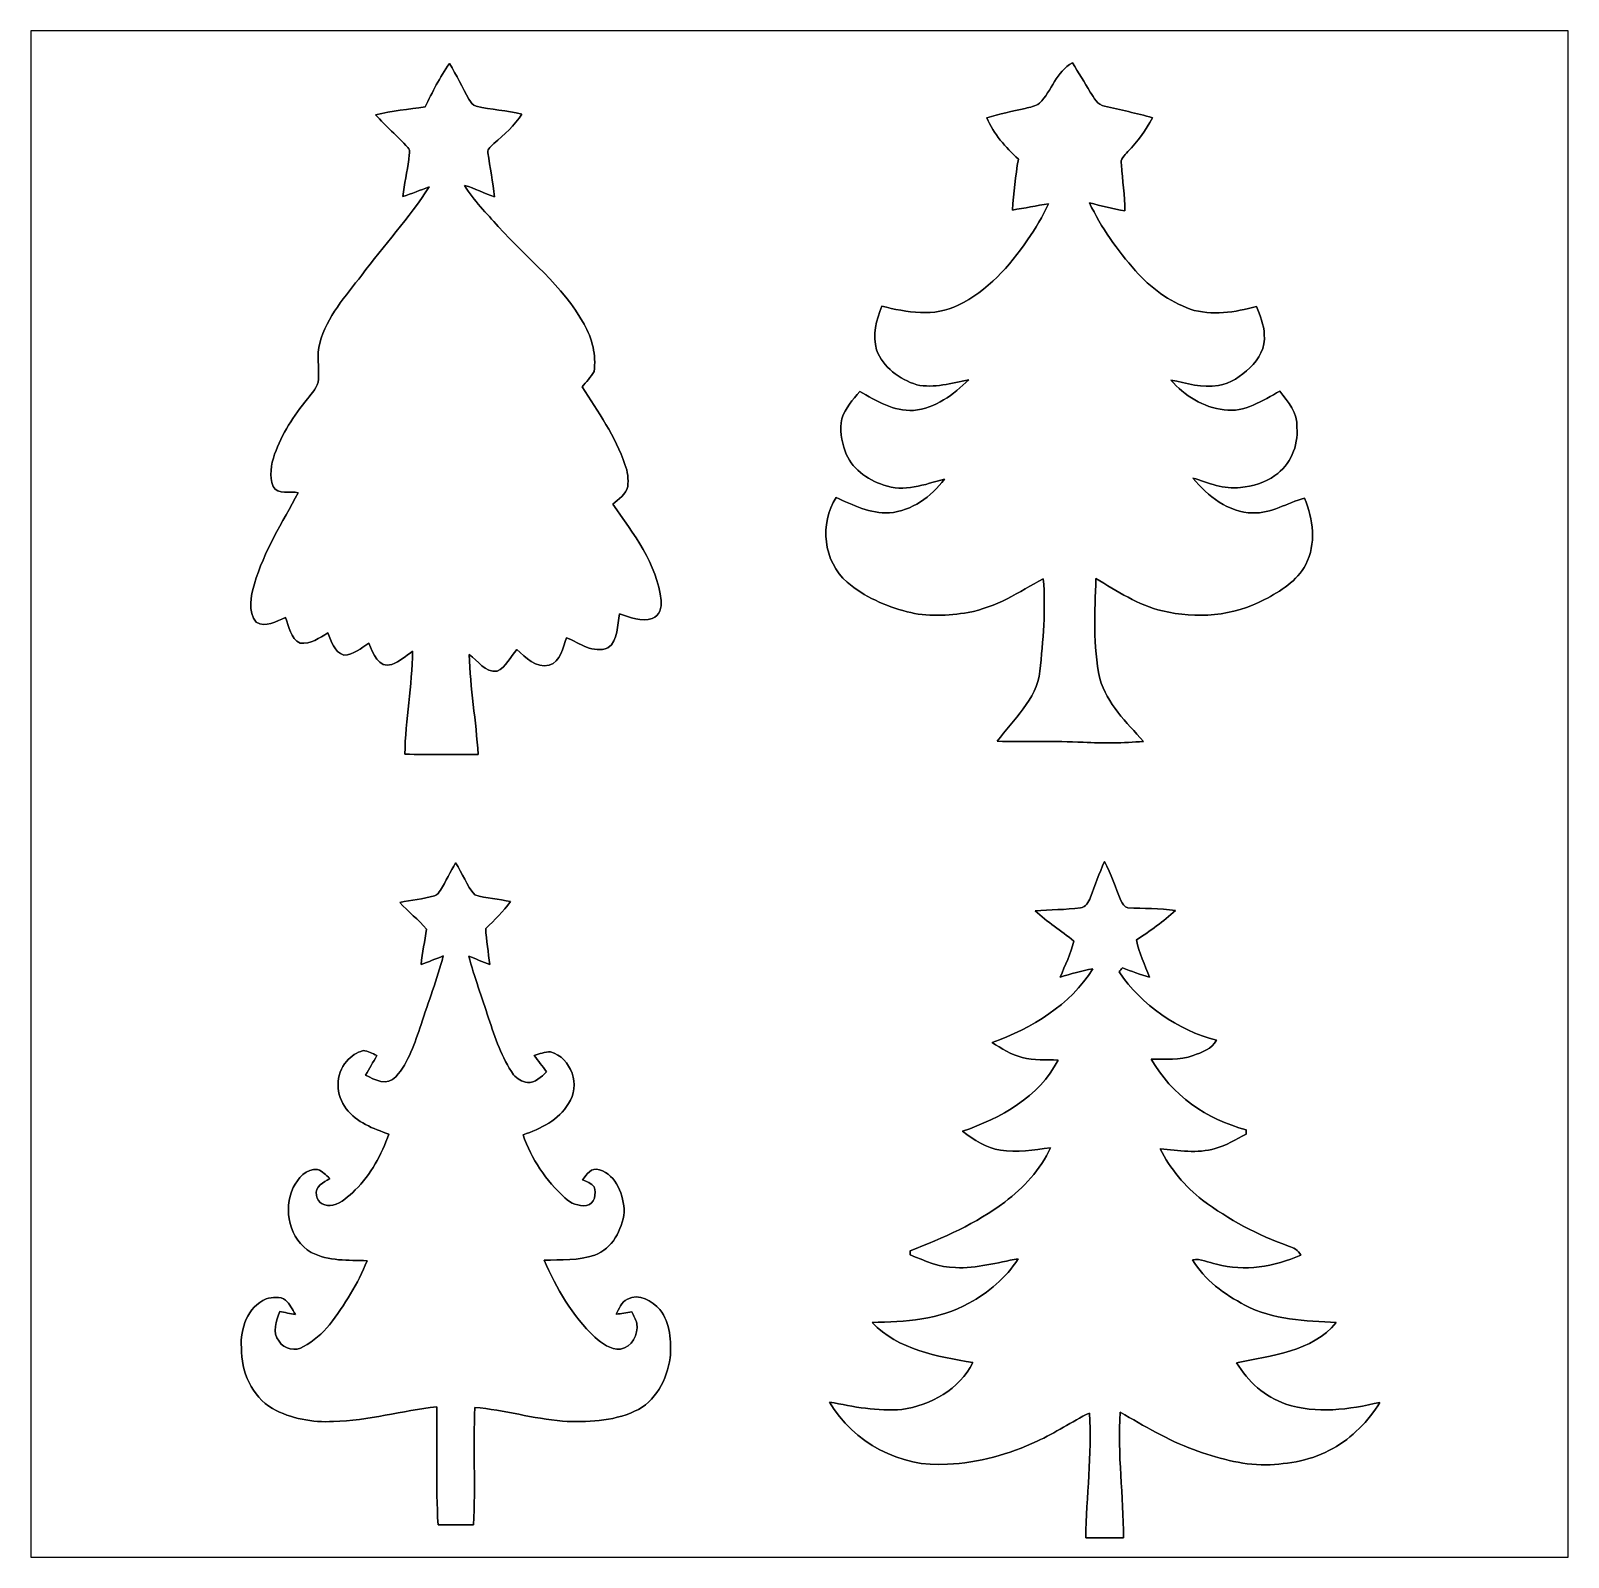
# Model space of a CAD drawing. Header units: centimetres. Extents: x -21 to 21, y -20.8 to 20.8.
import ezdxf

# ---------------------------------------------------------------- set-up
doc = ezdxf.new("R2010")
doc.units = ezdxf.units.CM
doc.header["$MEASUREMENT"] = 0
doc.layers.add('Layer 1', color=7, linetype='Continuous')

msp = doc.modelspace()

# ---------------------------------------------------------------- linework, layer by layer
at = {"layer": 'Layer 1', "color": 7}
for points, knots in [([(-20.97264, 20.83153), (-20.97264, 20.83153), (20.97264, 20.83153), (20.97264, 20.83153), (20.97264, 20.83153), (20.97264, 20.83153), (20.97264, -20.83153), (20.97264, -20.83153), (20.97264, -20.83153), (20.97264, -20.83153), (-20.97264, -20.83153), (-20.97264, -20.83153), (-20.97264, -20.83153), (-20.97264, -20.83153), (-20.97264, 20.83153), (-20.97264, 20.83153), (-20.97264, 20.83153), (-20.97264, 20.83153), (-20.97264, 20.83153), (-20.97264, 20.83153)], [0, 0, 0, 0, 0.16666667, 0.16666667, 0.16666667, 0.16666667, 0.33333333, 0.33333333, 0.33333333, 0.33333333, 0.5, 0.5, 0.5, 0.5, 0.66666667, 0.66666667, 0.66666667, 0.66666667, 1, 1, 1, 1]), ([(-10.21362, 18.75085), (-10.66694, 18.69616), (-11.1192, 18.63443), (-11.56617, 18.54059), (-11.56617, 18.54059), (-11.29136, 18.22344), (-10.96116, 17.96062), (-10.68846, 17.64242), (-10.68846, 17.64242), (-10.58898, 17.56163), (-10.66976, 17.4184), (-10.6553, 17.32033), (-10.6553, 17.32033), (-10.70469, 16.98202), (-10.78442, 16.64864), (-10.81723, 16.30786), (-10.81723, 16.30786), (-10.5784, 16.38829), (-10.34274, 16.4779), (-10.10708, 16.5675), (-10.10708, 16.5675), (-10.64401, 15.71131), (-11.3404, 14.9733), (-11.94153, 14.16403), (-11.94153, 14.16403), (-12.37897, 13.58477), (-12.89791, 13.02703), (-13.0877, 12.30736), (-13.0877, 12.30736), (-13.1886, 11.98457), (-13.09476, 11.64696), (-13.12404, 11.31817), (-13.12404, 11.31817), (-13.13815, 11.09874), (-13.29972, 10.94246), (-13.42602, 10.78089), (-13.42602, 10.78089), (-13.79643, 10.32757), (-14.12769, 9.82839), (-14.31925, 9.27135), (-14.31925, 9.27135), (-14.4212, 8.99513), (-14.46142, 8.67375), (-14.36194, 8.39117), (-14.36194, 8.39117), (-14.22576, 8.15587), (-13.89204, 8.27476), (-13.67473, 8.22113), (-13.67473, 8.22113), (-14.11076, 7.41292), (-14.60747, 6.62305), (-14.87276, 5.73687), (-14.87276, 5.73687), (-14.97118, 5.40173), (-15.05691, 4.98546), (-14.82408, 4.68559), (-14.82408, 4.68559), (-14.56902, 4.53813), (-14.2688, 4.71135), (-14.02609, 4.81612), (-14.02609, 4.81612), (-13.92273, 4.57094), (-13.89274, 4.24568), (-13.62428, 4.11974), (-13.62428, 4.11974), (-13.33641, 4.07317), (-13.09723, 4.26579), (-12.86475, 4.4002), (-12.86475, 4.4002), (-12.76879, 4.17019), (-12.70388, 3.87562), (-12.43154, 3.7913), (-12.43154, 3.7913), (-12.16695, 3.79589), (-11.96411, 3.98145), (-11.75068, 4.11339), (-11.75068, 4.11339), (-11.63461, 3.85198), (-11.48256, 3.41171), (-11.1185, 3.53307), (-11.1185, 3.53307), (-10.91283, 3.62162), (-10.7382, 3.76661), (-10.55899, 3.89749), (-10.55899, 3.89749), (-10.56005, 2.95557), (-10.75902, 2.02812), (-10.76572, 1.08585), (-10.76572, 1.08585), (-10.09968, 1.06962), (-9.43328, 1.07562), (-8.76688, 1.07738), (-8.76688, 1.07738), (-8.82227, 1.98931), (-8.98419, 2.89207), (-9.01171, 3.80577), (-9.01171, 3.80577), (-8.77429, 3.64173), (-8.57532, 3.31258), (-8.25183, 3.34857), (-8.25183, 3.34857), (-8.00135, 3.46181), (-7.88458, 3.74156), (-7.7156, 3.94229), (-7.7156, 3.94229), (-7.46513, 3.73063), (-7.19631, 3.42371), (-6.83154, 3.51508), (-6.83154, 3.51508), (-6.50452, 3.61315), (-6.46818, 3.99415), (-6.35212, 4.26614), (-6.35212, 4.26614), (-6.0004, 4.11339), (-5.62539, 3.82023), (-5.2264, 3.99133), (-5.2264, 3.99133), (-4.9336, 4.18994), (-4.98228, 4.60904), (-4.90961, 4.9149), (-4.90961, 4.9149), (-4.62139, 4.83235), (-4.31694, 4.6863), (-4.01496, 4.79072), (-4.01496, 4.79072), (-3.82094, 4.86163), (-3.74932, 5.08917), (-3.77684, 5.27861), (-3.77684, 5.27861), (-3.88197, 6.28438), (-4.53531, 7.10883), (-5.09235, 7.90998), (-5.09235, 7.90998), (-4.93642, 8.04686), (-4.73675, 8.17633), (-4.68559, 8.38941), (-4.68559, 8.38941), (-4.66443, 8.5919), (-4.68348, 8.8011), (-4.7625, 8.99019), (-4.7625, 8.99019), (-5.0225, 9.76066), (-5.4924, 10.43446), (-5.93372, 11.10862), (-5.93372, 11.10862), (-5.81907, 11.24444), (-5.69313, 11.37461), (-5.60493, 11.52984), (-5.60493, 11.52984), (-5.54249, 11.97575), (-5.65221, 12.43436), (-5.87657, 12.82206), (-5.87657, 12.82206), (-6.45583, 13.87299), (-7.42915, 14.60923), (-8.21902, 15.48836), (-8.21902, 15.48836), (-8.53758, 15.85031), (-8.88718, 16.19321), (-9.13765, 16.60807), (-9.13765, 16.60807), (-8.85261, 16.53893), (-8.5979, 16.38653), (-8.31956, 16.29657), (-8.31956, 16.29657), (-8.36189, 16.70121), (-8.44621, 17.09949), (-8.49912, 17.50236), (-8.49912, 17.50236), (-8.51817, 17.6142), (-8.40034, 17.68334), (-8.33649, 17.75531), (-8.33649, 17.75531), (-8.05921, 17.99731), (-7.77028, 18.23967), (-7.57449, 18.55646), (-7.57449, 18.55646), (-7.98583, 18.65736), (-8.41058, 18.67817), (-8.82297, 18.77025), (-8.82297, 18.77025), (-8.91646, 18.79424), (-8.96691, 18.8849), (-9.01665, 18.95969), (-9.01665, 18.95969), (-9.2015, 19.28072), (-9.34861, 19.62291), (-9.55216, 19.93371), (-9.55216, 19.93371), (-9.81639, 19.56541), (-10.01571, 19.15689), (-10.21362, 18.75085), (-10.21362, 18.75085), (-10.21362, 18.75085), (-10.21362, 18.75085), (-10.21362, 18.75085)], [0, 0, 0, 0, 0.02, 0.02, 0.02, 0.02, 0.04, 0.04, 0.04, 0.04, 0.06, 0.06, 0.06, 0.06, 0.08, 0.08, 0.08, 0.08, 0.1, 0.1, 0.1, 0.1, 0.12, 0.12, 0.12, 0.12, 0.14, 0.14, 0.14, 0.14, 0.16, 0.16, 0.16, 0.16, 0.18, 0.18, 0.18, 0.18, 0.2, 0.2, 0.2, 0.2, 0.22, 0.22, 0.22, 0.22, 0.24, 0.24, 0.24, 0.24, 0.26, 0.26, 0.26, 0.26, 0.28, 0.28, 0.28, 0.28, 0.3, 0.3, 0.3, 0.3, 0.32, 0.32, 0.32, 0.32, 0.34, 0.34, 0.34, 0.34, 0.36, 0.36, 0.36, 0.36, 0.38, 0.38, 0.38, 0.38, 0.4, 0.4, 0.4, 0.4, 0.42, 0.42, 0.42, 0.42, 0.44, 0.44, 0.44, 0.44, 0.46, 0.46, 0.46, 0.46, 0.48, 0.48, 0.48, 0.48, 0.5, 0.5, 0.5, 0.5, 0.52, 0.52, 0.52, 0.52, 0.54, 0.54, 0.54, 0.54, 0.56, 0.56, 0.56, 0.56, 0.58, 0.58, 0.58, 0.58, 0.6, 0.6, 0.6, 0.6, 0.62, 0.62, 0.62, 0.62, 0.64, 0.64, 0.64, 0.64, 0.66, 0.66, 0.66, 0.66, 0.68, 0.68, 0.68, 0.68, 0.7, 0.7, 0.7, 0.7, 0.72, 0.72, 0.72, 0.72, 0.74, 0.74, 0.74, 0.74, 0.76, 0.76, 0.76, 0.76, 0.78, 0.78, 0.78, 0.78, 0.8, 0.8, 0.8, 0.8, 0.82, 0.82, 0.82, 0.82, 0.84, 0.84, 0.84, 0.84, 0.86, 0.86, 0.86, 0.86, 0.88, 0.88, 0.88, 0.88, 0.9, 0.9, 0.9, 0.9, 0.92, 0.92, 0.92, 0.92, 0.94, 0.94, 0.94, 0.94, 0.96, 0.96, 0.96, 0.96, 1, 1, 1, 1]), ([(6.54897, 18.85209), (6.43784, 18.7646), (6.28862, 18.74802), (6.15668, 18.71275), (6.15668, 18.71275), (5.80566, 18.63584), (5.45465, 18.55752), (5.10893, 18.45875), (5.10893, 18.45875), (5.29696, 18.01425), (5.61904, 17.65194), (5.97147, 17.33056), (5.97147, 17.33056), (5.89068, 16.87019), (5.84306, 16.40487), (5.8099, 15.93885), (5.8099, 15.93885), (6.13939, 15.98754), (6.46606, 16.05492), (6.7945, 16.1096), (6.7945, 16.1096), (6.6294, 15.76635), (6.44384, 15.43226), (6.22053, 15.12288), (6.22053, 15.12288), (5.73229, 14.40462), (5.12233, 13.72517), (4.32894, 13.34382), (4.32894, 13.34382), (3.68159, 13.00798), (2.92065, 13.14662), (2.24437, 13.31489), (2.24437, 13.31489), (2.09162, 12.93848), (1.99073, 12.52432), (2.10185, 12.12074), (2.10185, 12.12074), (2.28247, 11.64837), (2.72627, 11.31888), (3.19723, 11.17), (3.19723, 11.17), (3.67489, 11.06452), (4.14902, 11.21763), (4.61539, 11.30582), (4.61539, 11.30582), (4.20088, 10.90471), (3.70981, 10.5149), (3.11115, 10.47009), (3.11115, 10.47009), (2.56716, 10.43764), (2.09515, 10.73221), (1.64253, 10.98903), (1.64253, 10.98903), (1.45909, 10.7562), (1.24425, 10.53148), (1.15746, 10.24043), (1.15746, 10.24043), (1.07703, 9.94728), (1.16029, 9.64318), (1.24389, 9.36096), (1.24389, 9.36096), (1.40194, 8.89212), (1.84291, 8.57744), (2.29905, 8.4328), (2.29905, 8.4328), (2.84586, 8.21584), (3.42159, 8.45679), (3.95534, 8.59084), (3.95534, 8.59084), (3.58951, 8.11706), (3.06529, 7.72372), (2.45251, 7.67186), (2.45251, 7.67186), (1.93322, 7.64999), (1.45486, 7.88176), (0.9966, 8.09519), (0.9966, 8.09519), (0.54151, 7.38046), (0.64876, 6.34153), (1.30034, 5.78168), (1.30034, 5.78168), (1.76812, 5.38374), (2.34103, 5.12727), (2.93299, 4.97558), (2.93299, 4.97558), (3.47663, 4.82918), (4.05306, 4.86445), (4.60304, 4.95618), (4.60304, 4.95618), (5.35552, 5.086), (5.99475, 5.51427), (6.64916, 5.87657), (6.64916, 5.87657), (6.72571, 5.03449), (6.64316, 4.18783), (6.56061, 3.34927), (6.56061, 3.34927), (6.46289, 2.56681), (5.83353, 2.04047), (5.39574, 1.43828), (5.39574, 1.43828), (6.17749, 1.41499), (6.96031, 1.44745), (7.74241, 1.41358), (7.74241, 1.41358), (8.28816, 1.38077), (8.83673, 1.38571), (9.38142, 1.43686), (9.38142, 1.43686), (8.92387, 1.95827), (8.38729, 2.46309), (8.19326, 3.15136), (8.19326, 3.15136), (8.00312, 4.04636), (8.05074, 4.9717), (8.08849, 5.87939), (8.08849, 5.87939), (8.66775, 5.54038), (9.23713, 5.15373), (9.90036, 4.9978), (9.90036, 4.9978), (10.82428, 4.77661), (11.83922, 4.85422), (12.68483, 5.30437), (12.68483, 5.30437), (13.11945, 5.53861), (13.57277, 5.81025), (13.81196, 6.26145), (13.81196, 6.26145), (14.10653, 6.82519), (14.00634, 7.50217), (13.7795, 8.07156), (13.7795, 8.07156), (13.3029, 7.95161), (12.87286, 7.65034), (12.36451, 7.67115), (12.36451, 7.67115), (11.69811, 7.68068), (11.13649, 8.13259), (10.73291, 8.62401), (10.73291, 8.62401), (11.15236, 8.48289), (11.57958, 8.31391), (12.03149, 8.36224), (12.03149, 8.36224), (12.36275, 8.40034), (12.69683, 8.49418), (12.97058, 8.69068), (12.97058, 8.69068), (13.38545, 8.97855), (13.61722, 9.50031), (13.56819, 10.00231), (13.56819, 10.00231), (13.59747, 10.39636), (13.32477, 10.70046), (13.10499, 10.9915), (13.10499, 10.9915), (12.63297, 10.74808), (12.14191, 10.40165), (11.58311, 10.4835), (11.58311, 10.4835), (11.01584, 10.55511), (10.50008, 10.86732), (10.13178, 11.29806), (10.13178, 11.29806), (10.55688, 11.20987), (10.98691, 11.07299), (11.42647, 11.15236), (11.42647, 11.15236), (11.76267, 11.19681), (12.04666, 11.40531), (12.28725, 11.63144), (12.28725, 11.63144), (12.52608, 11.86745), (12.72434, 12.19024), (12.68025, 12.53984), (12.68025, 12.53984), (12.67883, 12.81113), (12.55642, 13.05807), (12.46928, 13.30925), (12.46928, 13.30925), (11.88332, 13.14662), (11.2515, 13.04572), (10.65812, 13.23128), (10.65812, 13.23128), (10.08133, 13.44613), (9.57333, 13.82254), (9.16376, 14.27903), (9.16376, 14.27903), (8.67198, 14.84242), (8.22854, 15.45837), (7.90893, 16.13641), (7.90893, 16.13641), (8.23031, 16.05703), (8.54957, 15.96461), (8.87765, 15.9124), (8.87765, 15.9124), (8.88153, 16.33361), (8.80639, 16.74883), (8.78346, 17.16793), (8.78346, 17.16793), (8.73831, 17.32809), (8.8706, 17.42969), (8.9602, 17.5327), (8.9602, 17.5327), (9.22302, 17.80858), (9.45409, 18.11585), (9.6266, 18.45663), (9.6266, 18.45663), (9.19727, 18.58363), (8.75736, 18.66865), (8.32168, 18.76954), (8.32168, 18.76954), (8.12906, 18.80976), (8.03275, 19.00061), (7.93362, 19.15054), (7.93362, 19.15054), (7.77875, 19.42359), (7.61294, 19.69029), (7.44432, 19.95488), (7.44432, 19.95488), (7.00123, 19.71957), (6.88728, 19.18935), (6.54897, 18.85209), (6.54897, 18.85209), (6.54897, 18.85209), (6.54897, 18.85209), (6.54897, 18.85209)], [0, 0, 0, 0, 0.01724138, 0.01724138, 0.01724138, 0.01724138, 0.03448276, 0.03448276, 0.03448276, 0.03448276, 0.05172414, 0.05172414, 0.05172414, 0.05172414, 0.06896552, 0.06896552, 0.06896552, 0.06896552, 0.0862069, 0.0862069, 0.0862069, 0.0862069, 0.10344828, 0.10344828, 0.10344828, 0.10344828, 0.12068966, 0.12068966, 0.12068966, 0.12068966, 0.13793103, 0.13793103, 0.13793103, 0.13793103, 0.15517241, 0.15517241, 0.15517241, 0.15517241, 0.17241379, 0.17241379, 0.17241379, 0.17241379, 0.18965517, 0.18965517, 0.18965517, 0.18965517, 0.20689655, 0.20689655, 0.20689655, 0.20689655, 0.22413793, 0.22413793, 0.22413793, 0.22413793, 0.24137931, 0.24137931, 0.24137931, 0.24137931, 0.25862069, 0.25862069, 0.25862069, 0.25862069, 0.27586207, 0.27586207, 0.27586207, 0.27586207, 0.29310345, 0.29310345, 0.29310345, 0.29310345, 0.31034483, 0.31034483, 0.31034483, 0.31034483, 0.32758621, 0.32758621, 0.32758621, 0.32758621, 0.34482759, 0.34482759, 0.34482759, 0.34482759, 0.36206897, 0.36206897, 0.36206897, 0.36206897, 0.37931034, 0.37931034, 0.37931034, 0.37931034, 0.39655172, 0.39655172, 0.39655172, 0.39655172, 0.4137931, 0.4137931, 0.4137931, 0.4137931, 0.43103448, 0.43103448, 0.43103448, 0.43103448, 0.44827586, 0.44827586, 0.44827586, 0.44827586, 0.46551724, 0.46551724, 0.46551724, 0.46551724, 0.48275862, 0.48275862, 0.48275862, 0.48275862, 0.5, 0.5, 0.5, 0.5, 0.51724138, 0.51724138, 0.51724138, 0.51724138, 0.53448276, 0.53448276, 0.53448276, 0.53448276, 0.55172414, 0.55172414, 0.55172414, 0.55172414, 0.56896552, 0.56896552, 0.56896552, 0.56896552, 0.5862069, 0.5862069, 0.5862069, 0.5862069, 0.60344828, 0.60344828, 0.60344828, 0.60344828, 0.62068966, 0.62068966, 0.62068966, 0.62068966, 0.63793103, 0.63793103, 0.63793103, 0.63793103, 0.65517241, 0.65517241, 0.65517241, 0.65517241, 0.67241379, 0.67241379, 0.67241379, 0.67241379, 0.68965517, 0.68965517, 0.68965517, 0.68965517, 0.70689655, 0.70689655, 0.70689655, 0.70689655, 0.72413793, 0.72413793, 0.72413793, 0.72413793, 0.74137931, 0.74137931, 0.74137931, 0.74137931, 0.75862069, 0.75862069, 0.75862069, 0.75862069, 0.77586207, 0.77586207, 0.77586207, 0.77586207, 0.79310345, 0.79310345, 0.79310345, 0.79310345, 0.81034483, 0.81034483, 0.81034483, 0.81034483, 0.82758621, 0.82758621, 0.82758621, 0.82758621, 0.84482759, 0.84482759, 0.84482759, 0.84482759, 0.86206897, 0.86206897, 0.86206897, 0.86206897, 0.87931034, 0.87931034, 0.87931034, 0.87931034, 0.89655172, 0.89655172, 0.89655172, 0.89655172, 0.9137931, 0.9137931, 0.9137931, 0.9137931, 0.93103448, 0.93103448, 0.93103448, 0.93103448, 0.94827586, 0.94827586, 0.94827586, 0.94827586, 0.96551724, 0.96551724, 0.96551724, 0.96551724, 1, 1, 1, 1]), ([(-9.38142, -1.87748), (-9.52183, -2.12549), (-9.64741, -2.3816), (-9.79664, -2.62467), (-9.79664, -2.62467), (-9.83403, -2.68711), (-9.88095, -2.75449), (-9.95468, -2.77671), (-9.95468, -2.77671), (-10.26583, -2.86879), (-10.59004, -2.89772), (-10.90754, -2.95769), (-10.90754, -2.95769), (-10.67082, -3.20957), (-10.40271, -3.43041), (-10.1727, -3.6897), (-10.1727, -3.6897), (-10.22385, -4.01108), (-10.29229, -4.32999), (-10.32475, -4.6542), (-10.32475, -4.6542), (-10.12049, -4.58117), (-9.92046, -4.49721), (-9.71726, -4.42136), (-9.71726, -4.42136), (-9.89154, -5.05425), (-10.12225, -5.66949), (-10.32369, -6.29391), (-10.32369, -6.29391), (-10.49867, -6.78991), (-10.65495, -7.31908), (-11.01513, -7.71737), (-11.01513, -7.71737), (-11.22927, -7.98054), (-11.59969, -7.8038), (-11.83711, -7.66939), (-11.83711, -7.66939), (-11.7348, -7.49371), (-11.63073, -7.31943), (-11.53442, -7.14093), (-11.53442, -7.14093), (-11.6519, -7.08307), (-11.77043, -7.00793), (-11.90484, -7.00511), (-11.90484, -7.00511), (-12.08017, -7.04815), (-12.24033, -7.15433), (-12.35287, -7.29615), (-12.35287, -7.29615), (-12.67178, -7.64646), (-12.6559, -8.22748), (-12.36416, -8.58979), (-12.36416, -8.58979), (-12.08264, -8.96091), (-11.62897, -9.13941), (-11.20105, -9.28053), (-11.20105, -9.28053), (-11.40672, -9.84144), (-11.69, -10.38789), (-12.12286, -10.8077), (-12.12286, -10.8077), (-12.29642, -10.98021), (-12.48657, -11.15766), (-12.72928, -11.22292), (-12.72928, -11.22292), (-12.91731, -11.27337), (-13.16214, -11.16365), (-13.1759, -10.9541), (-13.1759, -10.9541), (-13.23728, -10.70434), (-12.97834, -10.60168), (-12.81748, -10.49514), (-12.81748, -10.49514), (-12.91308, -10.39777), (-13.01468, -10.29688), (-13.14556, -10.25031), (-13.14556, -10.25031), (-13.45636, -10.2048), (-13.68531, -10.49726), (-13.8109, -10.74138), (-13.8109, -10.74138), (-14.09806, -11.33828), (-13.91673, -12.16942), (-13.32054, -12.50985), (-13.32054, -12.50985), (-12.85311, -12.75962), (-12.30806, -12.71693), (-11.7976, -12.73845), (-11.7976, -12.73845), (-12.04666, -13.36922), (-12.41213, -13.94601), (-12.81995, -14.4847), (-12.81995, -14.4847), (-13.01962, -14.72177), (-13.25598, -14.93167), (-13.52832, -15.08196), (-13.52832, -15.08196), (-13.7407, -15.22095), (-14.06031, -15.15251), (-14.19684, -14.93802), (-14.19684, -14.93802), (-14.39439, -14.70378), (-14.27903, -14.37287), (-14.18026, -14.1217), (-14.18026, -14.1217), (-14.03915, -14.15274), (-13.89733, -14.18202), (-13.75375, -14.20213), (-13.75375, -14.20213), (-13.8296, -14.06349), (-13.9125, -13.92379), (-14.02186, -13.81019), (-14.02186, -13.81019), (-14.17391, -13.70718), (-14.38134, -13.73223), (-14.54997, -13.77738), (-14.54997, -13.77738), (-15.05797, -13.99999), (-15.26434, -14.59759), (-15.22589, -15.11653), (-15.22589, -15.11653), (-15.23683, -15.76105), (-14.94402, -16.43662), (-14.37393, -16.77247), (-14.37393, -16.77247), (-13.87475, -17.05504), (-13.28526, -17.15135), (-12.71729, -17.12771), (-12.71729, -17.12771), (-11.76302, -17.1069), (-10.84157, -16.82715), (-9.89648, -16.72766), (-9.89648, -16.72766), (-9.88378, -17.80117), (-9.92505, -18.87643), (-9.86049, -19.94923), (-9.86049, -19.94923), (-9.53805, -19.94888), (-9.21561, -19.94888), (-8.89282, -19.94923), (-8.89282, -19.94923), (-8.83991, -18.88102), (-8.89882, -17.81105), (-8.85966, -16.74248), (-8.85966, -16.74248), (-8.0518, -16.80916), (-7.2704, -17.05081), (-6.46254, -17.11643), (-6.46254, -17.11643), (-5.80108, -17.15276), (-5.11034, -17.1263), (-4.49756, -16.84726), (-4.49756, -16.84726), (-3.931, -16.59008), (-3.61174, -15.98119), (-3.52637, -15.38711), (-3.52637, -15.38711), (-3.49215, -14.94085), (-3.52284, -14.44096), (-3.80718, -14.07231), (-3.80718, -14.07231), (-4.01814, -13.82995), (-4.37797, -13.61722), (-4.69688, -13.78903), (-4.69688, -13.78903), (-4.86445, -13.86205), (-4.91772, -14.05326), (-5.00415, -14.19966), (-5.00415, -14.19966), (-4.86057, -14.17955), (-4.71664, -14.15662), (-4.57376, -14.13051), (-4.57376, -14.13051), (-4.52438, -14.23564), (-4.46476, -14.3383), (-4.43689, -14.45225), (-4.43689, -14.45225), (-4.38961, -14.74999), (-4.57306, -15.09783), (-4.88668, -15.15251), (-4.88668, -15.15251), (-5.15691, -15.1631), (-5.39186, -14.99905), (-5.58306, -14.82584), (-5.58306, -14.82584), (-6.20324, -14.24552), (-6.6294, -13.49234), (-6.96666, -12.72117), (-6.96666, -12.72117), (-6.50522, -12.71482), (-6.03074, -12.73351), (-5.58694, -12.58429), (-5.58694, -12.58429), (-5.10364, -12.41284), (-4.84258, -11.89108), (-4.78084, -11.41166), (-4.78084, -11.41166), (-4.79249, -10.96116), (-4.98122, -10.40518), (-5.45606, -10.25349), (-5.45606, -10.25349), (-5.67937, -10.18187), (-5.81025, -10.38049), (-5.91749, -10.53077), (-5.91749, -10.53077), (-5.80884, -10.58228), (-5.67725, -10.61508), (-5.60529, -10.71986), (-5.60529, -10.71986), (-5.53297, -10.90154), (-5.58659, -11.19188), (-5.80708, -11.23209), (-5.80708, -11.23209), (-6.02474, -11.25538), (-6.24734, -11.17776), (-6.40115, -11.02219), (-6.40115, -11.02219), (-6.91374, -10.55335), (-7.31943, -9.96103), (-7.54168, -9.30063), (-7.54168, -9.30063), (-7.06155, -9.13694), (-6.56696, -8.90376), (-6.29991, -8.44726), (-6.29991, -8.44726), (-5.96194, -7.97101), (-6.22406, -7.19243), (-6.79168, -7.03898), (-6.79168, -7.03898), (-6.94549, -7.04039), (-7.09295, -7.08554), (-7.23512, -7.13811), (-7.23512, -7.13811), (-7.12752, -7.28627), (-7.01322, -7.42915), (-6.90668, -7.57837), (-6.90668, -7.57837), (-7.04003, -7.72442), (-7.21007, -7.88705), (-7.42139, -7.87753), (-7.42139, -7.87753), (-7.56497, -7.84825), (-7.70855, -7.77628), (-7.80309, -7.66269), (-7.80309, -7.66269), (-8.1213, -7.1942), (-8.3058, -6.65304), (-8.48289, -6.11964), (-8.48289, -6.11964), (-8.65928, -5.55272), (-8.87271, -4.9971), (-9.02194, -4.42207), (-9.02194, -4.42207), (-8.83179, -4.49933), (-8.64376, -4.58188), (-8.4515, -4.65455), (-8.4515, -4.65455), (-8.48678, -4.32506), (-8.54463, -3.99768), (-8.56156, -3.66642), (-8.56156, -3.66642), (-8.31533, -3.44241), (-8.08355, -3.20181), (-7.88106, -2.93723), (-7.88106, -2.93723), (-8.20561, -2.86491), (-8.5404, -2.84515), (-8.86037, -2.75625), (-8.86037, -2.75625), (-9.07627, -2.49132), (-9.2008, -2.16606), (-9.38142, -1.87748)], [0, 0, 0, 0, 0.01449275, 0.01449275, 0.01449275, 0.01449275, 0.02898551, 0.02898551, 0.02898551, 0.02898551, 0.04347826, 0.04347826, 0.04347826, 0.04347826, 0.05797101, 0.05797101, 0.05797101, 0.05797101, 0.07246377, 0.07246377, 0.07246377, 0.07246377, 0.08695652, 0.08695652, 0.08695652, 0.08695652, 0.10144928, 0.10144928, 0.10144928, 0.10144928, 0.11594203, 0.11594203, 0.11594203, 0.11594203, 0.13043478, 0.13043478, 0.13043478, 0.13043478, 0.14492754, 0.14492754, 0.14492754, 0.14492754, 0.15942029, 0.15942029, 0.15942029, 0.15942029, 0.17391304, 0.17391304, 0.17391304, 0.17391304, 0.1884058, 0.1884058, 0.1884058, 0.1884058, 0.20289855, 0.20289855, 0.20289855, 0.20289855, 0.2173913, 0.2173913, 0.2173913, 0.2173913, 0.23188406, 0.23188406, 0.23188406, 0.23188406, 0.24637681, 0.24637681, 0.24637681, 0.24637681, 0.26086957, 0.26086957, 0.26086957, 0.26086957, 0.27536232, 0.27536232, 0.27536232, 0.27536232, 0.28985507, 0.28985507, 0.28985507, 0.28985507, 0.30434783, 0.30434783, 0.30434783, 0.30434783, 0.31884058, 0.31884058, 0.31884058, 0.31884058, 0.33333333, 0.33333333, 0.33333333, 0.33333333, 0.34782609, 0.34782609, 0.34782609, 0.34782609, 0.36231884, 0.36231884, 0.36231884, 0.36231884, 0.37681159, 0.37681159, 0.37681159, 0.37681159, 0.39130435, 0.39130435, 0.39130435, 0.39130435, 0.4057971, 0.4057971, 0.4057971, 0.4057971, 0.42028986, 0.42028986, 0.42028986, 0.42028986, 0.43478261, 0.43478261, 0.43478261, 0.43478261, 0.44927536, 0.44927536, 0.44927536, 0.44927536, 0.46376812, 0.46376812, 0.46376812, 0.46376812, 0.47826087, 0.47826087, 0.47826087, 0.47826087, 0.49275362, 0.49275362, 0.49275362, 0.49275362, 0.50724638, 0.50724638, 0.50724638, 0.50724638, 0.52173913, 0.52173913, 0.52173913, 0.52173913, 0.53623188, 0.53623188, 0.53623188, 0.53623188, 0.55072464, 0.55072464, 0.55072464, 0.55072464, 0.56521739, 0.56521739, 0.56521739, 0.56521739, 0.57971014, 0.57971014, 0.57971014, 0.57971014, 0.5942029, 0.5942029, 0.5942029, 0.5942029, 0.60869565, 0.60869565, 0.60869565, 0.60869565, 0.62318841, 0.62318841, 0.62318841, 0.62318841, 0.63768116, 0.63768116, 0.63768116, 0.63768116, 0.65217391, 0.65217391, 0.65217391, 0.65217391, 0.66666667, 0.66666667, 0.66666667, 0.66666667, 0.68115942, 0.68115942, 0.68115942, 0.68115942, 0.69565217, 0.69565217, 0.69565217, 0.69565217, 0.71014493, 0.71014493, 0.71014493, 0.71014493, 0.72463768, 0.72463768, 0.72463768, 0.72463768, 0.73913043, 0.73913043, 0.73913043, 0.73913043, 0.75362319, 0.75362319, 0.75362319, 0.75362319, 0.76811594, 0.76811594, 0.76811594, 0.76811594, 0.7826087, 0.7826087, 0.7826087, 0.7826087, 0.79710145, 0.79710145, 0.79710145, 0.79710145, 0.8115942, 0.8115942, 0.8115942, 0.8115942, 0.82608696, 0.82608696, 0.82608696, 0.82608696, 0.84057971, 0.84057971, 0.84057971, 0.84057971, 0.85507246, 0.85507246, 0.85507246, 0.85507246, 0.86956522, 0.86956522, 0.86956522, 0.86956522, 0.88405797, 0.88405797, 0.88405797, 0.88405797, 0.89855072, 0.89855072, 0.89855072, 0.89855072, 0.91304348, 0.91304348, 0.91304348, 0.91304348, 0.92753623, 0.92753623, 0.92753623, 0.92753623, 0.94202899, 0.94202899, 0.94202899, 0.94202899, 0.95652174, 0.95652174, 0.95652174, 0.95652174, 0.97101449, 0.97101449, 0.97101449, 0.97101449, 1, 1, 1, 1]), ([(8.32238, -1.84432), (8.17457, -2.16147), (8.05886, -2.49167), (7.93821, -2.81975), (7.93821, -2.81975), (7.89199, -2.94781), (7.81121, -3.08822), (7.66233, -3.10762), (7.66233, -3.10762), (7.25417, -3.16159), (6.84071, -3.15666), (6.43079, -3.18841), (6.43079, -3.18841), (6.75746, -3.49321), (7.13881, -3.72992), (7.48418, -4.01249), (7.48418, -4.01249), (7.39987, -4.35539), (7.24994, -4.67607), (7.11024, -4.99886), (7.11024, -4.99886), (7.40445, -4.91349), (7.69867, -4.82459), (8.001, -4.77097), (8.001, -4.77097), (7.38646, -5.76933), (6.33307, -6.39022), (5.25498, -6.78145), (5.25498, -6.78145), (5.51145, -6.94514), (5.77427, -7.11694), (6.07378, -7.19138), (6.07378, -7.19138), (6.39304, -7.27922), (6.72747, -7.24323), (7.05485, -7.26334), (7.05485, -7.26334), (6.53838, -8.27828), (5.48428, -8.84238), (4.451, -9.20433), (4.451, -9.20433), (4.75086, -9.44951), (5.0987, -9.64565), (5.48076, -9.72503), (5.48076, -9.72503), (5.93549, -9.79029), (6.39233, -9.71162), (6.84424, -9.6587), (6.84424, -9.6587), (6.57719, -10.25525), (6.11576, -10.74738), (5.59823, -11.13649), (5.59823, -11.13649), (4.82106, -11.72704), (3.91901, -12.11439), (3.01696, -12.47034), (3.01696, -12.47034), (3.0166, -12.49751), (3.0159, -12.55183), (3.01554, -12.579), (3.01554, -12.579), (3.41418, -12.73422), (3.81459, -12.92437), (4.25203, -12.92401), (4.25203, -12.92401), (4.83376, -12.96141), (5.39362, -12.77867), (5.96159, -12.69048), (5.96159, -12.69048), (5.63351, -13.20624), (5.15091, -13.60735), (4.61857, -13.89945), (4.61857, -13.89945), (3.82058, -14.3503), (2.87726, -14.40462), (1.98191, -14.42367), (1.98191, -14.42367), (2.68993, -15.17685), (3.75603, -15.34654), (4.72511, -15.51905), (4.72511, -15.51905), (4.36668, -16.25071), (3.5747, -16.68039), (2.794, -16.79928), (2.794, -16.79928), (2.12866, -16.85431), (1.46967, -16.72308), (0.82091, -16.59573), (0.82091, -16.59573), (1.46297, -17.69992), (2.76225, -18.39736), (4.04001, -18.29047), (4.04001, -18.29047), (4.88597, -18.26154), (5.71535, -18.01918), (6.48018, -17.66429), (6.48018, -17.66429), (6.97689, -17.44204), (7.42421, -17.12595), (7.91563, -16.89453), (7.91563, -16.89453), (7.97243, -18.03153), (7.83167, -19.16642), (7.80909, -20.30271), (7.80909, -20.30271), (8.15234, -20.3006), (8.49595, -20.30095), (8.83991, -20.30307), (8.83991, -20.30307), (8.83744, -19.15866), (8.67057, -18.01813), (8.75277, -16.87336), (8.75277, -16.87336), (9.40188, -17.2466), (10.04676, -17.6343), (10.75231, -17.89465), (10.75231, -17.89465), (11.38414, -18.12078), (12.04489, -18.31164), (12.72152, -18.31023), (12.72152, -18.31023), (13.35052, -18.28976), (13.99822, -18.18393), (14.54856, -17.8629), (14.54856, -17.8629), (15.07913, -17.56551), (15.51834, -17.1189), (15.8369, -16.60313), (15.8369, -16.60313), (14.99941, -16.79681), (14.10265, -16.93122), (13.26868, -16.64864), (13.26868, -16.64864), (12.69894, -16.45673), (12.22516, -16.03869), (11.92495, -15.52187), (11.92495, -15.52187), (12.87427, -15.32573), (13.97847, -15.22483), (14.64557, -14.4272), (14.64557, -14.4272), (13.80243, -14.37887), (12.91661, -14.35947), (12.1532, -13.95271), (12.1532, -13.95271), (11.59757, -13.65391), (11.04547, -13.26656), (10.72198, -12.71376), (10.72198, -12.71376), (10.94528, -12.67001), (11.15801, -12.79349), (11.3732, -12.82982), (11.3732, -12.82982), (12.14014, -13.04713), (12.95788, -12.8972), (13.67649, -12.58641), (13.67649, -12.58641), (13.6137, -12.44671), (13.47611, -12.38321), (13.34206, -12.33805), (13.34206, -12.33805), (12.50103, -12.0463), (11.71399, -11.61098), (10.99608, -11.08781), (10.99608, -11.08781), (10.52054, -10.70575), (10.10744, -10.23585), (9.84391, -9.68269), (9.84391, -9.68269), (10.33851, -9.72679), (10.8525, -9.82098), (11.33898, -9.67493), (11.33898, -9.67493), (11.64414, -9.60332), (11.9066, -9.42552), (12.18353, -9.28758), (12.18353, -9.28758), (12.18495, -9.2456), (12.18671, -9.20397), (12.18883, -9.1627), (12.18883, -9.1627), (11.11744, -8.89), (10.13989, -8.20808), (9.5945, -7.23547), (9.5945, -7.23547), (9.97585, -7.23759), (10.37167, -7.26687), (10.73856, -7.14058), (10.73856, -7.14058), (10.97633, -7.04533), (11.25255, -6.96348), (11.37955, -6.71971), (11.37955, -6.71971), (10.30499, -6.44454), (9.34508, -5.76898), (8.7189, -4.85458), (8.7189, -4.85458), (8.74889, -4.81718), (8.77958, -4.78014), (8.81063, -4.74345), (8.81063, -4.74345), (9.05369, -4.84117), (9.30099, -4.92619), (9.55181, -5.00345), (9.55181, -5.00345), (9.42587, -4.66478), (9.25124, -4.34058), (9.19692, -3.97933), (9.19692, -3.97933), (9.56451, -3.73486), (9.93105, -3.48403), (10.25349, -3.181), (10.25349, -3.181), (9.8238, -3.11432), (9.38812, -3.13302), (8.95632, -3.10233), (8.95632, -3.10233), (8.85472, -3.08857), (8.80957, -2.98485), (8.77076, -2.90371), (8.77076, -2.90371), (8.61801, -2.55164), (8.5023, -2.18405), (8.32238, -1.84432), (8.32238, -1.84432), (8.32238, -1.84432), (8.32238, -1.84432), (8.32238, -1.84432)], [0, 0, 0, 0, 0.01724138, 0.01724138, 0.01724138, 0.01724138, 0.03448276, 0.03448276, 0.03448276, 0.03448276, 0.05172414, 0.05172414, 0.05172414, 0.05172414, 0.06896552, 0.06896552, 0.06896552, 0.06896552, 0.0862069, 0.0862069, 0.0862069, 0.0862069, 0.10344828, 0.10344828, 0.10344828, 0.10344828, 0.12068966, 0.12068966, 0.12068966, 0.12068966, 0.13793103, 0.13793103, 0.13793103, 0.13793103, 0.15517241, 0.15517241, 0.15517241, 0.15517241, 0.17241379, 0.17241379, 0.17241379, 0.17241379, 0.18965517, 0.18965517, 0.18965517, 0.18965517, 0.20689655, 0.20689655, 0.20689655, 0.20689655, 0.22413793, 0.22413793, 0.22413793, 0.22413793, 0.24137931, 0.24137931, 0.24137931, 0.24137931, 0.25862069, 0.25862069, 0.25862069, 0.25862069, 0.27586207, 0.27586207, 0.27586207, 0.27586207, 0.29310345, 0.29310345, 0.29310345, 0.29310345, 0.31034483, 0.31034483, 0.31034483, 0.31034483, 0.32758621, 0.32758621, 0.32758621, 0.32758621, 0.34482759, 0.34482759, 0.34482759, 0.34482759, 0.36206897, 0.36206897, 0.36206897, 0.36206897, 0.37931034, 0.37931034, 0.37931034, 0.37931034, 0.39655172, 0.39655172, 0.39655172, 0.39655172, 0.4137931, 0.4137931, 0.4137931, 0.4137931, 0.43103448, 0.43103448, 0.43103448, 0.43103448, 0.44827586, 0.44827586, 0.44827586, 0.44827586, 0.46551724, 0.46551724, 0.46551724, 0.46551724, 0.48275862, 0.48275862, 0.48275862, 0.48275862, 0.5, 0.5, 0.5, 0.5, 0.51724138, 0.51724138, 0.51724138, 0.51724138, 0.53448276, 0.53448276, 0.53448276, 0.53448276, 0.55172414, 0.55172414, 0.55172414, 0.55172414, 0.56896552, 0.56896552, 0.56896552, 0.56896552, 0.5862069, 0.5862069, 0.5862069, 0.5862069, 0.60344828, 0.60344828, 0.60344828, 0.60344828, 0.62068966, 0.62068966, 0.62068966, 0.62068966, 0.63793103, 0.63793103, 0.63793103, 0.63793103, 0.65517241, 0.65517241, 0.65517241, 0.65517241, 0.67241379, 0.67241379, 0.67241379, 0.67241379, 0.68965517, 0.68965517, 0.68965517, 0.68965517, 0.70689655, 0.70689655, 0.70689655, 0.70689655, 0.72413793, 0.72413793, 0.72413793, 0.72413793, 0.74137931, 0.74137931, 0.74137931, 0.74137931, 0.75862069, 0.75862069, 0.75862069, 0.75862069, 0.77586207, 0.77586207, 0.77586207, 0.77586207, 0.79310345, 0.79310345, 0.79310345, 0.79310345, 0.81034483, 0.81034483, 0.81034483, 0.81034483, 0.82758621, 0.82758621, 0.82758621, 0.82758621, 0.84482759, 0.84482759, 0.84482759, 0.84482759, 0.86206897, 0.86206897, 0.86206897, 0.86206897, 0.87931034, 0.87931034, 0.87931034, 0.87931034, 0.89655172, 0.89655172, 0.89655172, 0.89655172, 0.9137931, 0.9137931, 0.9137931, 0.9137931, 0.93103448, 0.93103448, 0.93103448, 0.93103448, 0.94827586, 0.94827586, 0.94827586, 0.94827586, 0.96551724, 0.96551724, 0.96551724, 0.96551724, 1, 1, 1, 1])]:
    msp.add_open_spline(points, degree=3, knots=knots, dxfattribs=at)
at = {"layer": 'Layer 1', "color": 252}
for points, knots in [([(-10.21362, 18.75085), (-10.01571, 19.15689), (-9.81639, 19.56541), (-9.55216, 19.93371), (-9.55216, 19.93371), (-9.34861, 19.62291), (-9.2015, 19.28072), (-9.01665, 18.95969), (-9.01665, 18.95969), (-8.96691, 18.8849), (-8.91646, 18.79424), (-8.82297, 18.77025), (-8.82297, 18.77025), (-8.41058, 18.67817), (-7.98583, 18.65736), (-7.57449, 18.55646), (-7.57449, 18.55646), (-7.77028, 18.23967), (-8.05921, 17.99731), (-8.33649, 17.75531), (-8.33649, 17.75531), (-8.40034, 17.68334), (-8.51817, 17.6142), (-8.49912, 17.50236), (-8.49912, 17.50236), (-8.44621, 17.09949), (-8.36189, 16.70121), (-8.31956, 16.29657), (-8.31956, 16.29657), (-8.5979, 16.38653), (-8.85261, 16.53893), (-9.13765, 16.60807), (-9.13765, 16.60807), (-8.88718, 16.19321), (-8.53758, 15.85031), (-8.21902, 15.48836), (-8.21902, 15.48836), (-7.42915, 14.60923), (-6.45583, 13.87299), (-5.87657, 12.82206), (-5.87657, 12.82206), (-5.65221, 12.43436), (-5.54249, 11.97575), (-5.60493, 11.52984), (-5.60493, 11.52984), (-5.69313, 11.37461), (-5.81907, 11.24444), (-5.93372, 11.10862), (-5.93372, 11.10862), (-5.4924, 10.43446), (-5.0225, 9.76066), (-4.7625, 8.99019), (-4.7625, 8.99019), (-4.68348, 8.8011), (-4.66443, 8.5919), (-4.68559, 8.38941), (-4.68559, 8.38941), (-4.73675, 8.17633), (-4.93642, 8.04686), (-5.09235, 7.90998), (-5.09235, 7.90998), (-4.53531, 7.10883), (-3.88197, 6.28438), (-3.77684, 5.27861), (-3.77684, 5.27861), (-3.74932, 5.08917), (-3.82094, 4.86163), (-4.01496, 4.79072), (-4.01496, 4.79072), (-4.31694, 4.6863), (-4.62139, 4.83235), (-4.90961, 4.9149), (-4.90961, 4.9149), (-4.98228, 4.60904), (-4.9336, 4.18994), (-5.2264, 3.99133), (-5.2264, 3.99133), (-5.62539, 3.82023), (-6.0004, 4.11339), (-6.35212, 4.26614), (-6.35212, 4.26614), (-6.46818, 3.99415), (-6.50452, 3.61315), (-6.83154, 3.51508), (-6.83154, 3.51508), (-7.19631, 3.42371), (-7.46513, 3.73063), (-7.7156, 3.94229), (-7.7156, 3.94229), (-7.88458, 3.74156), (-8.00135, 3.46181), (-8.25183, 3.34857), (-8.25183, 3.34857), (-8.57532, 3.31258), (-8.77429, 3.64173), (-9.01171, 3.80577), (-9.01171, 3.80577), (-8.98419, 2.89207), (-8.82227, 1.98931), (-8.76688, 1.07738), (-8.76688, 1.07738), (-9.43328, 1.07562), (-10.09968, 1.06962), (-10.76572, 1.08585), (-10.76572, 1.08585), (-10.75902, 2.02812), (-10.56005, 2.95557), (-10.55899, 3.89749), (-10.55899, 3.89749), (-10.7382, 3.76661), (-10.91283, 3.62162), (-11.1185, 3.53307), (-11.1185, 3.53307), (-11.48256, 3.41171), (-11.63461, 3.85198), (-11.75068, 4.11339), (-11.75068, 4.11339), (-11.96411, 3.98145), (-12.16695, 3.79589), (-12.43154, 3.7913), (-12.43154, 3.7913), (-12.70388, 3.87562), (-12.76879, 4.17019), (-12.86475, 4.4002), (-12.86475, 4.4002), (-13.09723, 4.26579), (-13.33641, 4.07317), (-13.62428, 4.11974), (-13.62428, 4.11974), (-13.89274, 4.24568), (-13.92273, 4.57094), (-14.02609, 4.81612), (-14.02609, 4.81612), (-14.2688, 4.71135), (-14.56902, 4.53813), (-14.82408, 4.68559), (-14.82408, 4.68559), (-15.05691, 4.98546), (-14.97118, 5.40173), (-14.87276, 5.73687), (-14.87276, 5.73687), (-14.60747, 6.62305), (-14.11076, 7.41292), (-13.67473, 8.22113), (-13.67473, 8.22113), (-13.89204, 8.27476), (-14.22576, 8.15587), (-14.36194, 8.39117), (-14.36194, 8.39117), (-14.46142, 8.67375), (-14.4212, 8.99513), (-14.31925, 9.27135), (-14.31925, 9.27135), (-14.12769, 9.82839), (-13.79643, 10.32757), (-13.42602, 10.78089), (-13.42602, 10.78089), (-13.29972, 10.94246), (-13.13815, 11.09874), (-13.12404, 11.31817), (-13.12404, 11.31817), (-13.09476, 11.64696), (-13.1886, 11.98457), (-13.0877, 12.30736), (-13.0877, 12.30736), (-12.89791, 13.02703), (-12.37897, 13.58477), (-11.94153, 14.16403), (-11.94153, 14.16403), (-11.3404, 14.9733), (-10.64401, 15.71131), (-10.10708, 16.5675), (-10.10708, 16.5675), (-10.34274, 16.4779), (-10.5784, 16.38829), (-10.81723, 16.30786), (-10.81723, 16.30786), (-10.78442, 16.64864), (-10.70469, 16.98202), (-10.6553, 17.32033), (-10.6553, 17.32033), (-10.66976, 17.4184), (-10.58898, 17.56163), (-10.68846, 17.64242), (-10.68846, 17.64242), (-10.96116, 17.96062), (-11.29136, 18.22344), (-11.56617, 18.54059), (-11.56617, 18.54059), (-11.1192, 18.63443), (-10.66694, 18.69616), (-10.21362, 18.75085)], [0, 0, 0, 0, 0.02040816, 0.02040816, 0.02040816, 0.02040816, 0.04081633, 0.04081633, 0.04081633, 0.04081633, 0.06122449, 0.06122449, 0.06122449, 0.06122449, 0.08163265, 0.08163265, 0.08163265, 0.08163265, 0.10204082, 0.10204082, 0.10204082, 0.10204082, 0.12244898, 0.12244898, 0.12244898, 0.12244898, 0.14285714, 0.14285714, 0.14285714, 0.14285714, 0.16326531, 0.16326531, 0.16326531, 0.16326531, 0.18367347, 0.18367347, 0.18367347, 0.18367347, 0.20408163, 0.20408163, 0.20408163, 0.20408163, 0.2244898, 0.2244898, 0.2244898, 0.2244898, 0.24489796, 0.24489796, 0.24489796, 0.24489796, 0.26530612, 0.26530612, 0.26530612, 0.26530612, 0.28571429, 0.28571429, 0.28571429, 0.28571429, 0.30612245, 0.30612245, 0.30612245, 0.30612245, 0.32653061, 0.32653061, 0.32653061, 0.32653061, 0.34693878, 0.34693878, 0.34693878, 0.34693878, 0.36734694, 0.36734694, 0.36734694, 0.36734694, 0.3877551, 0.3877551, 0.3877551, 0.3877551, 0.40816327, 0.40816327, 0.40816327, 0.40816327, 0.42857143, 0.42857143, 0.42857143, 0.42857143, 0.44897959, 0.44897959, 0.44897959, 0.44897959, 0.46938776, 0.46938776, 0.46938776, 0.46938776, 0.48979592, 0.48979592, 0.48979592, 0.48979592, 0.51020408, 0.51020408, 0.51020408, 0.51020408, 0.53061224, 0.53061224, 0.53061224, 0.53061224, 0.55102041, 0.55102041, 0.55102041, 0.55102041, 0.57142857, 0.57142857, 0.57142857, 0.57142857, 0.59183673, 0.59183673, 0.59183673, 0.59183673, 0.6122449, 0.6122449, 0.6122449, 0.6122449, 0.63265306, 0.63265306, 0.63265306, 0.63265306, 0.65306122, 0.65306122, 0.65306122, 0.65306122, 0.67346939, 0.67346939, 0.67346939, 0.67346939, 0.69387755, 0.69387755, 0.69387755, 0.69387755, 0.71428571, 0.71428571, 0.71428571, 0.71428571, 0.73469388, 0.73469388, 0.73469388, 0.73469388, 0.75510204, 0.75510204, 0.75510204, 0.75510204, 0.7755102, 0.7755102, 0.7755102, 0.7755102, 0.79591837, 0.79591837, 0.79591837, 0.79591837, 0.81632653, 0.81632653, 0.81632653, 0.81632653, 0.83673469, 0.83673469, 0.83673469, 0.83673469, 0.85714286, 0.85714286, 0.85714286, 0.85714286, 0.87755102, 0.87755102, 0.87755102, 0.87755102, 0.89795918, 0.89795918, 0.89795918, 0.89795918, 0.91836735, 0.91836735, 0.91836735, 0.91836735, 0.93877551, 0.93877551, 0.93877551, 0.93877551, 0.95918367, 0.95918367, 0.95918367, 0.95918367, 1, 1, 1, 1]), ([(6.54897, 18.85209), (6.88728, 19.18935), (7.00123, 19.71957), (7.44432, 19.95488), (7.44432, 19.95488), (7.61294, 19.69029), (7.77875, 19.42359), (7.93362, 19.15054), (7.93362, 19.15054), (8.03275, 19.00061), (8.12906, 18.80976), (8.32168, 18.76954), (8.32168, 18.76954), (8.75736, 18.66865), (9.19727, 18.58363), (9.6266, 18.45663), (9.6266, 18.45663), (9.45409, 18.11585), (9.22302, 17.80858), (8.9602, 17.5327), (8.9602, 17.5327), (8.8706, 17.42969), (8.73831, 17.32809), (8.78346, 17.16793), (8.78346, 17.16793), (8.80639, 16.74883), (8.88153, 16.33361), (8.87765, 15.9124), (8.87765, 15.9124), (8.54957, 15.96461), (8.23031, 16.05703), (7.90893, 16.13641), (7.90893, 16.13641), (8.22854, 15.45837), (8.67198, 14.84242), (9.16376, 14.27903), (9.16376, 14.27903), (9.57333, 13.82254), (10.08133, 13.44613), (10.65812, 13.23128), (10.65812, 13.23128), (11.2515, 13.04572), (11.88332, 13.14662), (12.46928, 13.30925), (12.46928, 13.30925), (12.55642, 13.05807), (12.67883, 12.81113), (12.68025, 12.53984), (12.68025, 12.53984), (12.72434, 12.19024), (12.52608, 11.86745), (12.28725, 11.63144), (12.28725, 11.63144), (12.04666, 11.40531), (11.76267, 11.19681), (11.42647, 11.15236), (11.42647, 11.15236), (10.98691, 11.07299), (10.55688, 11.20987), (10.13178, 11.29806), (10.13178, 11.29806), (10.50008, 10.86732), (11.01584, 10.55511), (11.58311, 10.4835), (11.58311, 10.4835), (12.14191, 10.40165), (12.63297, 10.74808), (13.10499, 10.9915), (13.10499, 10.9915), (13.32477, 10.70046), (13.59747, 10.39636), (13.56819, 10.00231), (13.56819, 10.00231), (13.61722, 9.50031), (13.38545, 8.97855), (12.97058, 8.69068), (12.97058, 8.69068), (12.69683, 8.49418), (12.36275, 8.40034), (12.03149, 8.36224), (12.03149, 8.36224), (11.57958, 8.31391), (11.15236, 8.48289), (10.73291, 8.62401), (10.73291, 8.62401), (11.13649, 8.13259), (11.69811, 7.68068), (12.36451, 7.67115), (12.36451, 7.67115), (12.87286, 7.65034), (13.3029, 7.95161), (13.7795, 8.07156), (13.7795, 8.07156), (14.00634, 7.50217), (14.10653, 6.82519), (13.81196, 6.26145), (13.81196, 6.26145), (13.57277, 5.81025), (13.11945, 5.53861), (12.68483, 5.30437), (12.68483, 5.30437), (11.83922, 4.85422), (10.82428, 4.77661), (9.90036, 4.9978), (9.90036, 4.9978), (9.23713, 5.15373), (8.66775, 5.54038), (8.08849, 5.87939), (8.08849, 5.87939), (8.05074, 4.9717), (8.00312, 4.04636), (8.19326, 3.15136), (8.19326, 3.15136), (8.38729, 2.46309), (8.92387, 1.95827), (9.38142, 1.43686), (9.38142, 1.43686), (8.83673, 1.38571), (8.28816, 1.38077), (7.74241, 1.41358), (7.74241, 1.41358), (6.96031, 1.44745), (6.17749, 1.41499), (5.39574, 1.43828), (5.39574, 1.43828), (5.83353, 2.04047), (6.46289, 2.56681), (6.56061, 3.34927), (6.56061, 3.34927), (6.64316, 4.18783), (6.72571, 5.03449), (6.64916, 5.87657), (6.64916, 5.87657), (5.99475, 5.51427), (5.35552, 5.086), (4.60304, 4.95618), (4.60304, 4.95618), (4.05306, 4.86445), (3.47663, 4.82918), (2.93299, 4.97558), (2.93299, 4.97558), (2.34103, 5.12727), (1.76812, 5.38374), (1.30034, 5.78168), (1.30034, 5.78168), (0.64876, 6.34153), (0.54151, 7.38046), (0.9966, 8.09519), (0.9966, 8.09519), (1.45486, 7.88176), (1.93322, 7.64999), (2.45251, 7.67186), (2.45251, 7.67186), (3.06529, 7.72372), (3.58951, 8.11706), (3.95534, 8.59084), (3.95534, 8.59084), (3.42159, 8.45679), (2.84586, 8.21584), (2.29905, 8.4328), (2.29905, 8.4328), (1.84291, 8.57744), (1.40194, 8.89212), (1.24389, 9.36096), (1.24389, 9.36096), (1.16029, 9.64318), (1.07703, 9.94728), (1.15746, 10.24043), (1.15746, 10.24043), (1.24425, 10.53148), (1.45909, 10.7562), (1.64253, 10.98903), (1.64253, 10.98903), (2.09515, 10.73221), (2.56716, 10.43764), (3.11115, 10.47009), (3.11115, 10.47009), (3.70981, 10.5149), (4.20088, 10.90471), (4.61539, 11.30582), (4.61539, 11.30582), (4.14902, 11.21763), (3.67489, 11.06452), (3.19723, 11.17), (3.19723, 11.17), (2.72627, 11.31888), (2.28247, 11.64837), (2.10185, 12.12074), (2.10185, 12.12074), (1.99073, 12.52432), (2.09162, 12.93848), (2.24437, 13.31489), (2.24437, 13.31489), (2.92065, 13.14662), (3.68159, 13.00798), (4.32894, 13.34382), (4.32894, 13.34382), (5.12233, 13.72517), (5.73229, 14.40462), (6.22053, 15.12288), (6.22053, 15.12288), (6.44384, 15.43226), (6.6294, 15.76635), (6.7945, 16.1096), (6.7945, 16.1096), (6.46606, 16.05492), (6.13939, 15.98754), (5.8099, 15.93885), (5.8099, 15.93885), (5.84306, 16.40487), (5.89068, 16.87019), (5.97147, 17.33056), (5.97147, 17.33056), (5.61904, 17.65194), (5.29696, 18.01425), (5.10893, 18.45875), (5.10893, 18.45875), (5.45465, 18.55752), (5.80566, 18.63584), (6.15668, 18.71275), (6.15668, 18.71275), (6.28862, 18.74802), (6.43784, 18.7646), (6.54897, 18.85209)], [0, 0, 0, 0, 0.01754386, 0.01754386, 0.01754386, 0.01754386, 0.03508772, 0.03508772, 0.03508772, 0.03508772, 0.05263158, 0.05263158, 0.05263158, 0.05263158, 0.07017544, 0.07017544, 0.07017544, 0.07017544, 0.0877193, 0.0877193, 0.0877193, 0.0877193, 0.10526316, 0.10526316, 0.10526316, 0.10526316, 0.12280702, 0.12280702, 0.12280702, 0.12280702, 0.14035088, 0.14035088, 0.14035088, 0.14035088, 0.15789474, 0.15789474, 0.15789474, 0.15789474, 0.1754386, 0.1754386, 0.1754386, 0.1754386, 0.19298246, 0.19298246, 0.19298246, 0.19298246, 0.21052632, 0.21052632, 0.21052632, 0.21052632, 0.22807018, 0.22807018, 0.22807018, 0.22807018, 0.24561404, 0.24561404, 0.24561404, 0.24561404, 0.26315789, 0.26315789, 0.26315789, 0.26315789, 0.28070175, 0.28070175, 0.28070175, 0.28070175, 0.29824561, 0.29824561, 0.29824561, 0.29824561, 0.31578947, 0.31578947, 0.31578947, 0.31578947, 0.33333333, 0.33333333, 0.33333333, 0.33333333, 0.35087719, 0.35087719, 0.35087719, 0.35087719, 0.36842105, 0.36842105, 0.36842105, 0.36842105, 0.38596491, 0.38596491, 0.38596491, 0.38596491, 0.40350877, 0.40350877, 0.40350877, 0.40350877, 0.42105263, 0.42105263, 0.42105263, 0.42105263, 0.43859649, 0.43859649, 0.43859649, 0.43859649, 0.45614035, 0.45614035, 0.45614035, 0.45614035, 0.47368421, 0.47368421, 0.47368421, 0.47368421, 0.49122807, 0.49122807, 0.49122807, 0.49122807, 0.50877193, 0.50877193, 0.50877193, 0.50877193, 0.52631579, 0.52631579, 0.52631579, 0.52631579, 0.54385965, 0.54385965, 0.54385965, 0.54385965, 0.56140351, 0.56140351, 0.56140351, 0.56140351, 0.57894737, 0.57894737, 0.57894737, 0.57894737, 0.59649123, 0.59649123, 0.59649123, 0.59649123, 0.61403509, 0.61403509, 0.61403509, 0.61403509, 0.63157895, 0.63157895, 0.63157895, 0.63157895, 0.64912281, 0.64912281, 0.64912281, 0.64912281, 0.66666667, 0.66666667, 0.66666667, 0.66666667, 0.68421053, 0.68421053, 0.68421053, 0.68421053, 0.70175439, 0.70175439, 0.70175439, 0.70175439, 0.71929825, 0.71929825, 0.71929825, 0.71929825, 0.73684211, 0.73684211, 0.73684211, 0.73684211, 0.75438596, 0.75438596, 0.75438596, 0.75438596, 0.77192982, 0.77192982, 0.77192982, 0.77192982, 0.78947368, 0.78947368, 0.78947368, 0.78947368, 0.80701754, 0.80701754, 0.80701754, 0.80701754, 0.8245614, 0.8245614, 0.8245614, 0.8245614, 0.84210526, 0.84210526, 0.84210526, 0.84210526, 0.85964912, 0.85964912, 0.85964912, 0.85964912, 0.87719298, 0.87719298, 0.87719298, 0.87719298, 0.89473684, 0.89473684, 0.89473684, 0.89473684, 0.9122807, 0.9122807, 0.9122807, 0.9122807, 0.92982456, 0.92982456, 0.92982456, 0.92982456, 0.94736842, 0.94736842, 0.94736842, 0.94736842, 0.96491228, 0.96491228, 0.96491228, 0.96491228, 1, 1, 1, 1]), ([(-9.38142, -1.87748), (-9.2008, -2.16606), (-9.07627, -2.49132), (-8.86037, -2.75625), (-8.86037, -2.75625), (-8.5404, -2.84515), (-8.20561, -2.86491), (-7.88106, -2.93723), (-7.88106, -2.93723), (-8.08355, -3.20181), (-8.31533, -3.44241), (-8.56156, -3.66642), (-8.56156, -3.66642), (-8.54463, -3.99768), (-8.48678, -4.32506), (-8.4515, -4.65455), (-8.4515, -4.65455), (-8.64376, -4.58188), (-8.83179, -4.49933), (-9.02194, -4.42207), (-9.02194, -4.42207), (-8.87271, -4.9971), (-8.65928, -5.55272), (-8.48289, -6.11964), (-8.48289, -6.11964), (-8.3058, -6.65304), (-8.1213, -7.1942), (-7.80309, -7.66269), (-7.80309, -7.66269), (-7.70855, -7.77628), (-7.56497, -7.84825), (-7.42139, -7.87753), (-7.42139, -7.87753), (-7.21007, -7.88705), (-7.04003, -7.72442), (-6.90668, -7.57837), (-6.90668, -7.57837), (-7.01322, -7.42915), (-7.12752, -7.28627), (-7.23512, -7.13811), (-7.23512, -7.13811), (-7.09295, -7.08554), (-6.94549, -7.04039), (-6.79168, -7.03898), (-6.79168, -7.03898), (-6.22406, -7.19243), (-5.96194, -7.97101), (-6.29991, -8.44726), (-6.29991, -8.44726), (-6.56696, -8.90376), (-7.06155, -9.13694), (-7.54168, -9.30063), (-7.54168, -9.30063), (-7.31943, -9.96103), (-6.91374, -10.55335), (-6.40115, -11.02219), (-6.40115, -11.02219), (-6.24734, -11.17776), (-6.02474, -11.25538), (-5.80708, -11.23209), (-5.80708, -11.23209), (-5.58659, -11.19188), (-5.53297, -10.90154), (-5.60529, -10.71986), (-5.60529, -10.71986), (-5.67725, -10.61508), (-5.80884, -10.58228), (-5.91749, -10.53077), (-5.91749, -10.53077), (-5.81025, -10.38049), (-5.67937, -10.18187), (-5.45606, -10.25349), (-5.45606, -10.25349), (-4.98122, -10.40518), (-4.79249, -10.96116), (-4.78084, -11.41166), (-4.78084, -11.41166), (-4.84258, -11.89108), (-5.10364, -12.41284), (-5.58694, -12.58429), (-5.58694, -12.58429), (-6.03074, -12.73351), (-6.50522, -12.71482), (-6.96666, -12.72117), (-6.96666, -12.72117), (-6.6294, -13.49234), (-6.20324, -14.24552), (-5.58306, -14.82584), (-5.58306, -14.82584), (-5.39186, -14.99905), (-5.15691, -15.1631), (-4.88668, -15.15251), (-4.88668, -15.15251), (-4.57306, -15.09783), (-4.38961, -14.74999), (-4.43689, -14.45225), (-4.43689, -14.45225), (-4.46476, -14.3383), (-4.52438, -14.23564), (-4.57376, -14.13051), (-4.57376, -14.13051), (-4.71664, -14.15662), (-4.86057, -14.17955), (-5.00415, -14.19966), (-5.00415, -14.19966), (-4.91772, -14.05326), (-4.86445, -13.86205), (-4.69688, -13.78903), (-4.69688, -13.78903), (-4.37797, -13.61722), (-4.01814, -13.82995), (-3.80718, -14.07231), (-3.80718, -14.07231), (-3.52284, -14.44096), (-3.49215, -14.94085), (-3.52637, -15.38711), (-3.52637, -15.38711), (-3.61174, -15.98119), (-3.931, -16.59008), (-4.49756, -16.84726), (-4.49756, -16.84726), (-5.11034, -17.1263), (-5.80108, -17.15276), (-6.46254, -17.11643), (-6.46254, -17.11643), (-7.2704, -17.05081), (-8.0518, -16.80916), (-8.85966, -16.74248), (-8.85966, -16.74248), (-8.89882, -17.81105), (-8.83991, -18.88102), (-8.89282, -19.94923), (-8.89282, -19.94923), (-9.21561, -19.94888), (-9.53805, -19.94888), (-9.86049, -19.94923), (-9.86049, -19.94923), (-9.92505, -18.87643), (-9.88378, -17.80117), (-9.89648, -16.72766), (-9.89648, -16.72766), (-10.84157, -16.82715), (-11.76302, -17.1069), (-12.71729, -17.12771), (-12.71729, -17.12771), (-13.28526, -17.15135), (-13.87475, -17.05504), (-14.37393, -16.77247), (-14.37393, -16.77247), (-14.94402, -16.43662), (-15.23683, -15.76105), (-15.22589, -15.11653), (-15.22589, -15.11653), (-15.26434, -14.59759), (-15.05797, -13.99999), (-14.54997, -13.77738), (-14.54997, -13.77738), (-14.38134, -13.73223), (-14.17391, -13.70718), (-14.02186, -13.81019), (-14.02186, -13.81019), (-13.9125, -13.92379), (-13.8296, -14.06349), (-13.75375, -14.20213), (-13.75375, -14.20213), (-13.89733, -14.18202), (-14.03915, -14.15274), (-14.18026, -14.1217), (-14.18026, -14.1217), (-14.27903, -14.37287), (-14.39439, -14.70378), (-14.19684, -14.93802), (-14.19684, -14.93802), (-14.06031, -15.15251), (-13.7407, -15.22095), (-13.52832, -15.08196), (-13.52832, -15.08196), (-13.25598, -14.93167), (-13.01962, -14.72177), (-12.81995, -14.4847), (-12.81995, -14.4847), (-12.41213, -13.94601), (-12.04666, -13.36922), (-11.7976, -12.73845), (-11.7976, -12.73845), (-12.30806, -12.71693), (-12.85311, -12.75962), (-13.32054, -12.50985), (-13.32054, -12.50985), (-13.91673, -12.16942), (-14.09806, -11.33828), (-13.8109, -10.74138), (-13.8109, -10.74138), (-13.68531, -10.49726), (-13.45636, -10.2048), (-13.14556, -10.25031), (-13.14556, -10.25031), (-13.01468, -10.29688), (-12.91308, -10.39777), (-12.81748, -10.49514), (-12.81748, -10.49514), (-12.97834, -10.60168), (-13.23728, -10.70434), (-13.1759, -10.9541), (-13.1759, -10.9541), (-13.16214, -11.16365), (-12.91731, -11.27337), (-12.72928, -11.22292), (-12.72928, -11.22292), (-12.48657, -11.15766), (-12.29642, -10.98021), (-12.12286, -10.8077), (-12.12286, -10.8077), (-11.69, -10.38789), (-11.40672, -9.84144), (-11.20105, -9.28053), (-11.20105, -9.28053), (-11.62897, -9.13941), (-12.08264, -8.96091), (-12.36416, -8.58979), (-12.36416, -8.58979), (-12.6559, -8.22748), (-12.67178, -7.64646), (-12.35287, -7.29615), (-12.35287, -7.29615), (-12.24033, -7.15433), (-12.08017, -7.04815), (-11.90484, -7.00511), (-11.90484, -7.00511), (-11.77043, -7.00793), (-11.6519, -7.08307), (-11.53442, -7.14093), (-11.53442, -7.14093), (-11.63073, -7.31943), (-11.7348, -7.49371), (-11.83711, -7.66939), (-11.83711, -7.66939), (-11.59969, -7.8038), (-11.22927, -7.98054), (-11.01513, -7.71737), (-11.01513, -7.71737), (-10.65495, -7.31908), (-10.49867, -6.78991), (-10.32369, -6.29391), (-10.32369, -6.29391), (-10.12225, -5.66949), (-9.89154, -5.05425), (-9.71726, -4.42136), (-9.71726, -4.42136), (-9.92046, -4.49721), (-10.12049, -4.58117), (-10.32475, -4.6542), (-10.32475, -4.6542), (-10.29229, -4.32999), (-10.22385, -4.01108), (-10.1727, -3.6897), (-10.1727, -3.6897), (-10.40271, -3.43041), (-10.67082, -3.20957), (-10.90754, -2.95769), (-10.90754, -2.95769), (-10.59004, -2.89772), (-10.26583, -2.86879), (-9.95468, -2.77671), (-9.95468, -2.77671), (-9.88095, -2.75449), (-9.83403, -2.68711), (-9.79664, -2.62467), (-9.79664, -2.62467), (-9.64741, -2.3816), (-9.52183, -2.12549), (-9.38142, -1.87748)], [0, 0, 0, 0, 0.01449275, 0.01449275, 0.01449275, 0.01449275, 0.02898551, 0.02898551, 0.02898551, 0.02898551, 0.04347826, 0.04347826, 0.04347826, 0.04347826, 0.05797101, 0.05797101, 0.05797101, 0.05797101, 0.07246377, 0.07246377, 0.07246377, 0.07246377, 0.08695652, 0.08695652, 0.08695652, 0.08695652, 0.10144928, 0.10144928, 0.10144928, 0.10144928, 0.11594203, 0.11594203, 0.11594203, 0.11594203, 0.13043478, 0.13043478, 0.13043478, 0.13043478, 0.14492754, 0.14492754, 0.14492754, 0.14492754, 0.15942029, 0.15942029, 0.15942029, 0.15942029, 0.17391304, 0.17391304, 0.17391304, 0.17391304, 0.1884058, 0.1884058, 0.1884058, 0.1884058, 0.20289855, 0.20289855, 0.20289855, 0.20289855, 0.2173913, 0.2173913, 0.2173913, 0.2173913, 0.23188406, 0.23188406, 0.23188406, 0.23188406, 0.24637681, 0.24637681, 0.24637681, 0.24637681, 0.26086957, 0.26086957, 0.26086957, 0.26086957, 0.27536232, 0.27536232, 0.27536232, 0.27536232, 0.28985507, 0.28985507, 0.28985507, 0.28985507, 0.30434783, 0.30434783, 0.30434783, 0.30434783, 0.31884058, 0.31884058, 0.31884058, 0.31884058, 0.33333333, 0.33333333, 0.33333333, 0.33333333, 0.34782609, 0.34782609, 0.34782609, 0.34782609, 0.36231884, 0.36231884, 0.36231884, 0.36231884, 0.37681159, 0.37681159, 0.37681159, 0.37681159, 0.39130435, 0.39130435, 0.39130435, 0.39130435, 0.4057971, 0.4057971, 0.4057971, 0.4057971, 0.42028986, 0.42028986, 0.42028986, 0.42028986, 0.43478261, 0.43478261, 0.43478261, 0.43478261, 0.44927536, 0.44927536, 0.44927536, 0.44927536, 0.46376812, 0.46376812, 0.46376812, 0.46376812, 0.47826087, 0.47826087, 0.47826087, 0.47826087, 0.49275362, 0.49275362, 0.49275362, 0.49275362, 0.50724638, 0.50724638, 0.50724638, 0.50724638, 0.52173913, 0.52173913, 0.52173913, 0.52173913, 0.53623188, 0.53623188, 0.53623188, 0.53623188, 0.55072464, 0.55072464, 0.55072464, 0.55072464, 0.56521739, 0.56521739, 0.56521739, 0.56521739, 0.57971014, 0.57971014, 0.57971014, 0.57971014, 0.5942029, 0.5942029, 0.5942029, 0.5942029, 0.60869565, 0.60869565, 0.60869565, 0.60869565, 0.62318841, 0.62318841, 0.62318841, 0.62318841, 0.63768116, 0.63768116, 0.63768116, 0.63768116, 0.65217391, 0.65217391, 0.65217391, 0.65217391, 0.66666667, 0.66666667, 0.66666667, 0.66666667, 0.68115942, 0.68115942, 0.68115942, 0.68115942, 0.69565217, 0.69565217, 0.69565217, 0.69565217, 0.71014493, 0.71014493, 0.71014493, 0.71014493, 0.72463768, 0.72463768, 0.72463768, 0.72463768, 0.73913043, 0.73913043, 0.73913043, 0.73913043, 0.75362319, 0.75362319, 0.75362319, 0.75362319, 0.76811594, 0.76811594, 0.76811594, 0.76811594, 0.7826087, 0.7826087, 0.7826087, 0.7826087, 0.79710145, 0.79710145, 0.79710145, 0.79710145, 0.8115942, 0.8115942, 0.8115942, 0.8115942, 0.82608696, 0.82608696, 0.82608696, 0.82608696, 0.84057971, 0.84057971, 0.84057971, 0.84057971, 0.85507246, 0.85507246, 0.85507246, 0.85507246, 0.86956522, 0.86956522, 0.86956522, 0.86956522, 0.88405797, 0.88405797, 0.88405797, 0.88405797, 0.89855072, 0.89855072, 0.89855072, 0.89855072, 0.91304348, 0.91304348, 0.91304348, 0.91304348, 0.92753623, 0.92753623, 0.92753623, 0.92753623, 0.94202899, 0.94202899, 0.94202899, 0.94202899, 0.95652174, 0.95652174, 0.95652174, 0.95652174, 0.97101449, 0.97101449, 0.97101449, 0.97101449, 1, 1, 1, 1]), ([(8.32238, -1.84432), (8.5023, -2.18405), (8.61801, -2.55164), (8.77076, -2.90371), (8.77076, -2.90371), (8.80957, -2.98485), (8.85472, -3.08857), (8.95632, -3.10233), (8.95632, -3.10233), (9.38812, -3.13302), (9.8238, -3.11432), (10.25349, -3.181), (10.25349, -3.181), (9.93105, -3.48403), (9.56451, -3.73486), (9.19692, -3.97933), (9.19692, -3.97933), (9.25124, -4.34058), (9.42587, -4.66478), (9.55181, -5.00345), (9.55181, -5.00345), (9.30099, -4.92619), (9.05369, -4.84117), (8.81063, -4.74345), (8.81063, -4.74345), (8.77958, -4.78014), (8.74889, -4.81718), (8.7189, -4.85458), (8.7189, -4.85458), (9.34508, -5.76898), (10.30499, -6.44454), (11.37955, -6.71971), (11.37955, -6.71971), (11.25255, -6.96348), (10.97633, -7.04533), (10.73856, -7.14058), (10.73856, -7.14058), (10.37167, -7.26687), (9.97585, -7.23759), (9.5945, -7.23547), (9.5945, -7.23547), (10.13989, -8.20808), (11.11744, -8.89), (12.18883, -9.1627), (12.18883, -9.1627), (12.18671, -9.20397), (12.18495, -9.2456), (12.18353, -9.28758), (12.18353, -9.28758), (11.9066, -9.42552), (11.64414, -9.60332), (11.33898, -9.67493), (11.33898, -9.67493), (10.8525, -9.82098), (10.33851, -9.72679), (9.84391, -9.68269), (9.84391, -9.68269), (10.10744, -10.23585), (10.52054, -10.70575), (10.99608, -11.08781), (10.99608, -11.08781), (11.71399, -11.61098), (12.50103, -12.0463), (13.34206, -12.33805), (13.34206, -12.33805), (13.47611, -12.38321), (13.6137, -12.44671), (13.67649, -12.58641), (13.67649, -12.58641), (12.95788, -12.8972), (12.14014, -13.04713), (11.3732, -12.82982), (11.3732, -12.82982), (11.15801, -12.79349), (10.94528, -12.67001), (10.72198, -12.71376), (10.72198, -12.71376), (11.04547, -13.26656), (11.59757, -13.65391), (12.1532, -13.95271), (12.1532, -13.95271), (12.91661, -14.35947), (13.80243, -14.37887), (14.64557, -14.4272), (14.64557, -14.4272), (13.97847, -15.22483), (12.87427, -15.32573), (11.92495, -15.52187), (11.92495, -15.52187), (12.22516, -16.03869), (12.69894, -16.45673), (13.26868, -16.64864), (13.26868, -16.64864), (14.10265, -16.93122), (14.99941, -16.79681), (15.8369, -16.60313), (15.8369, -16.60313), (15.51834, -17.1189), (15.07913, -17.56551), (14.54856, -17.8629), (14.54856, -17.8629), (13.99822, -18.18393), (13.35052, -18.28976), (12.72152, -18.31023), (12.72152, -18.31023), (12.04489, -18.31164), (11.38414, -18.12078), (10.75231, -17.89465), (10.75231, -17.89465), (10.04676, -17.6343), (9.40188, -17.2466), (8.75277, -16.87336), (8.75277, -16.87336), (8.67057, -18.01813), (8.83744, -19.15866), (8.83991, -20.30307), (8.83991, -20.30307), (8.49595, -20.30095), (8.15234, -20.3006), (7.80909, -20.30271), (7.80909, -20.30271), (7.83167, -19.16642), (7.97243, -18.03153), (7.91563, -16.89453), (7.91563, -16.89453), (7.42421, -17.12595), (6.97689, -17.44204), (6.48018, -17.66429), (6.48018, -17.66429), (5.71535, -18.01918), (4.88597, -18.26154), (4.04001, -18.29047), (4.04001, -18.29047), (2.76225, -18.39736), (1.46297, -17.69992), (0.82091, -16.59573), (0.82091, -16.59573), (1.46967, -16.72308), (2.12866, -16.85431), (2.794, -16.79928), (2.794, -16.79928), (3.5747, -16.68039), (4.36668, -16.25071), (4.72511, -15.51905), (4.72511, -15.51905), (3.75603, -15.34654), (2.68993, -15.17685), (1.98191, -14.42367), (1.98191, -14.42367), (2.87726, -14.40462), (3.82058, -14.3503), (4.61857, -13.89945), (4.61857, -13.89945), (5.15091, -13.60735), (5.63351, -13.20624), (5.96159, -12.69048), (5.96159, -12.69048), (5.39362, -12.77867), (4.83376, -12.96141), (4.25203, -12.92401), (4.25203, -12.92401), (3.81459, -12.92437), (3.41418, -12.73422), (3.01554, -12.579), (3.01554, -12.579), (3.0159, -12.55183), (3.0166, -12.49751), (3.01696, -12.47034), (3.01696, -12.47034), (3.91901, -12.11439), (4.82106, -11.72704), (5.59823, -11.13649), (5.59823, -11.13649), (6.11576, -10.74738), (6.57719, -10.25525), (6.84424, -9.6587), (6.84424, -9.6587), (6.39233, -9.71162), (5.93549, -9.79029), (5.48076, -9.72503), (5.48076, -9.72503), (5.0987, -9.64565), (4.75086, -9.44951), (4.451, -9.20433), (4.451, -9.20433), (5.48428, -8.84238), (6.53838, -8.27828), (7.05485, -7.26334), (7.05485, -7.26334), (6.72747, -7.24323), (6.39304, -7.27922), (6.07378, -7.19138), (6.07378, -7.19138), (5.77427, -7.11694), (5.51145, -6.94514), (5.25498, -6.78145), (5.25498, -6.78145), (6.33307, -6.39022), (7.38646, -5.76933), (8.001, -4.77097), (8.001, -4.77097), (7.69867, -4.82459), (7.40445, -4.91349), (7.11024, -4.99886), (7.11024, -4.99886), (7.24994, -4.67607), (7.39987, -4.35539), (7.48418, -4.01249), (7.48418, -4.01249), (7.13881, -3.72992), (6.75746, -3.49321), (6.43079, -3.18841), (6.43079, -3.18841), (6.84071, -3.15666), (7.25417, -3.16159), (7.66233, -3.10762), (7.66233, -3.10762), (7.81121, -3.08822), (7.89199, -2.94781), (7.93821, -2.81975), (7.93821, -2.81975), (8.05886, -2.49167), (8.17457, -2.16147), (8.32238, -1.84432)], [0, 0, 0, 0, 0.01754386, 0.01754386, 0.01754386, 0.01754386, 0.03508772, 0.03508772, 0.03508772, 0.03508772, 0.05263158, 0.05263158, 0.05263158, 0.05263158, 0.07017544, 0.07017544, 0.07017544, 0.07017544, 0.0877193, 0.0877193, 0.0877193, 0.0877193, 0.10526316, 0.10526316, 0.10526316, 0.10526316, 0.12280702, 0.12280702, 0.12280702, 0.12280702, 0.14035088, 0.14035088, 0.14035088, 0.14035088, 0.15789474, 0.15789474, 0.15789474, 0.15789474, 0.1754386, 0.1754386, 0.1754386, 0.1754386, 0.19298246, 0.19298246, 0.19298246, 0.19298246, 0.21052632, 0.21052632, 0.21052632, 0.21052632, 0.22807018, 0.22807018, 0.22807018, 0.22807018, 0.24561404, 0.24561404, 0.24561404, 0.24561404, 0.26315789, 0.26315789, 0.26315789, 0.26315789, 0.28070175, 0.28070175, 0.28070175, 0.28070175, 0.29824561, 0.29824561, 0.29824561, 0.29824561, 0.31578947, 0.31578947, 0.31578947, 0.31578947, 0.33333333, 0.33333333, 0.33333333, 0.33333333, 0.35087719, 0.35087719, 0.35087719, 0.35087719, 0.36842105, 0.36842105, 0.36842105, 0.36842105, 0.38596491, 0.38596491, 0.38596491, 0.38596491, 0.40350877, 0.40350877, 0.40350877, 0.40350877, 0.42105263, 0.42105263, 0.42105263, 0.42105263, 0.43859649, 0.43859649, 0.43859649, 0.43859649, 0.45614035, 0.45614035, 0.45614035, 0.45614035, 0.47368421, 0.47368421, 0.47368421, 0.47368421, 0.49122807, 0.49122807, 0.49122807, 0.49122807, 0.50877193, 0.50877193, 0.50877193, 0.50877193, 0.52631579, 0.52631579, 0.52631579, 0.52631579, 0.54385965, 0.54385965, 0.54385965, 0.54385965, 0.56140351, 0.56140351, 0.56140351, 0.56140351, 0.57894737, 0.57894737, 0.57894737, 0.57894737, 0.59649123, 0.59649123, 0.59649123, 0.59649123, 0.61403509, 0.61403509, 0.61403509, 0.61403509, 0.63157895, 0.63157895, 0.63157895, 0.63157895, 0.64912281, 0.64912281, 0.64912281, 0.64912281, 0.66666667, 0.66666667, 0.66666667, 0.66666667, 0.68421053, 0.68421053, 0.68421053, 0.68421053, 0.70175439, 0.70175439, 0.70175439, 0.70175439, 0.71929825, 0.71929825, 0.71929825, 0.71929825, 0.73684211, 0.73684211, 0.73684211, 0.73684211, 0.75438596, 0.75438596, 0.75438596, 0.75438596, 0.77192982, 0.77192982, 0.77192982, 0.77192982, 0.78947368, 0.78947368, 0.78947368, 0.78947368, 0.80701754, 0.80701754, 0.80701754, 0.80701754, 0.8245614, 0.8245614, 0.8245614, 0.8245614, 0.84210526, 0.84210526, 0.84210526, 0.84210526, 0.85964912, 0.85964912, 0.85964912, 0.85964912, 0.87719298, 0.87719298, 0.87719298, 0.87719298, 0.89473684, 0.89473684, 0.89473684, 0.89473684, 0.9122807, 0.9122807, 0.9122807, 0.9122807, 0.92982456, 0.92982456, 0.92982456, 0.92982456, 0.94736842, 0.94736842, 0.94736842, 0.94736842, 0.96491228, 0.96491228, 0.96491228, 0.96491228, 1, 1, 1, 1])]:
    msp.add_open_spline(points, degree=3, knots=knots, dxfattribs=at)

doc.saveas('drawing.dxf')
